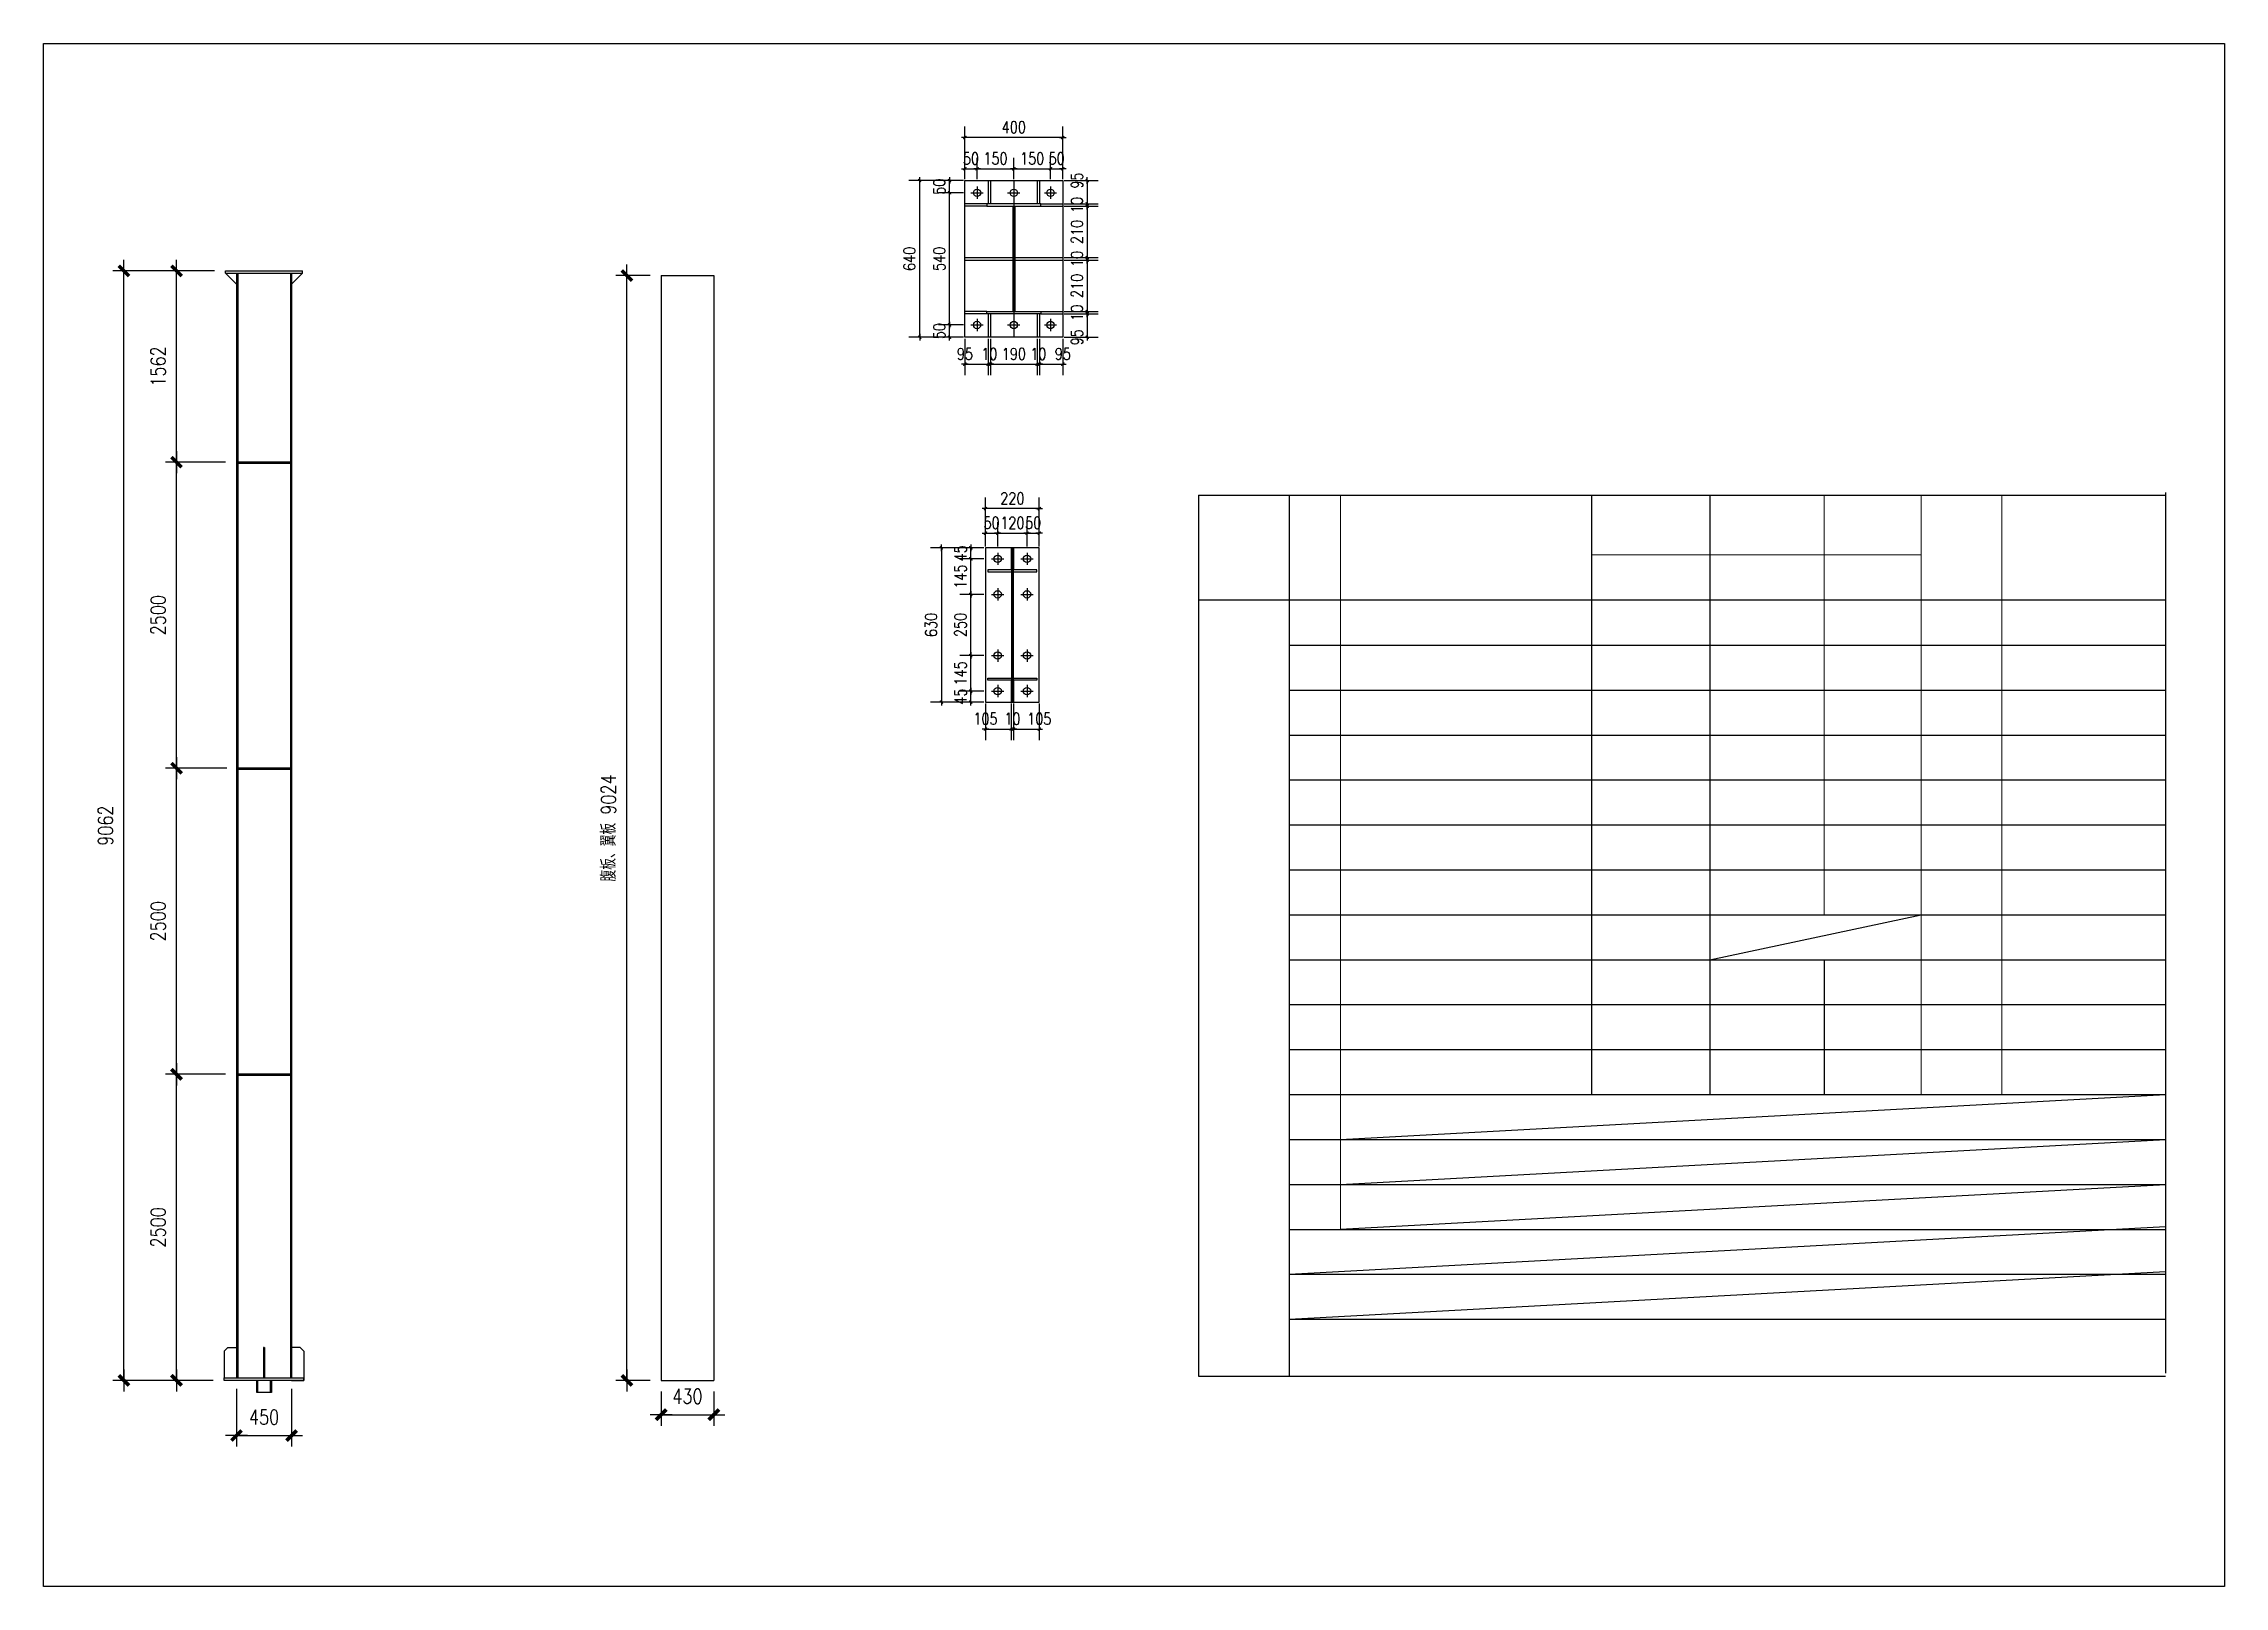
# Model space of a CAD drawing. Header units: millimetres. Extents: x 2287919 to 2522484, y -1845182 to -1736911.
# Drawn here: x 2415564 to 2433384, y -1838112 to -1825512 of the extents above; entities that cross this region are included whole.
import ezdxf

# ---------------------------------------------------------------- set-up
doc = ezdxf.new("R2010")
doc.units = ezdxf.units.MM
doc.header["$LTSCALE"] = 1000
doc.header["$PDMODE"] = 34
doc.layers.add('PUB_TEXT', color=7, linetype='Continuous')
doc.layers.add('钢架', color=7, linetype='Continuous', lineweight=25)
doc.styles.add('DIM_FONT', font='simplex.shx', dxfattribs={"width": 0.8, "bigfont": 'hztxt.shx'})
doc.dimstyles.new('WGH(1)', dxfattribs={"dimscale": 1.2, "dimtxt": 100, "dimasz": 0.5, "dimexe": 75, "dimexo": 75, "dimgap": 75, "dimtad": 1, "dimdec": 0, "dimzin": 0, "dimdsep": 46, "dimtxsty": 'DIM_FONT', "dimblk1": '_DIMX', "dimblk2": '_DIMX', "dimsah": 1, "dimcen": 0.09, "dimclrd": 3, "dimclre": 3, "dimclrt": 7, "dimadec": 0, "dimazin": 0, "dimtfac": 1, "dimtdec": 0, "dimtix": 1, "dimtmove": 2, "dimatfit": 3, "dimldrblk": '_DIMX', "dimfxl": 1, "dimtolj": 1, "dimtzin": 0, "dimarcsym": 0})

msp = doc.modelspace()

# ---------------------------------------------------------------- blocks, each defined once
blk = doc.blocks.new('_DIMX')
blk.add_line((-150, 0), (150, 0))
at = {"const_width": 50}
blk.add_lwpolyline([(-70, -70), (70, 70)], dxfattribs=at)
blk = doc.blocks.new('*D666')
at = {"color": 3, "lineweight": -2}
for p, q in [((2417050, -1833930), (2416560, -1833930)), ((2416650, -1836429.4), (2416650, -1833930.6)), ((2416950, -1836430), (2416560, -1836430))]:
    blk.add_line(p, q, dxfattribs=at)
at = {"layer": 'Defpoints', "color": 0}
for p in [(2416650, -1833930), (2417140, -1833930), (2417040, -1836430)]:
    blk.add_point(p, dxfattribs=at)
at = {"color": 3, "lineweight": -2, "xscale": 0.6, "yscale": 0.6, "zscale": 0.6}
for p, rotation in [((2416650, -1833930), 90), ((2416650, -1836430), 270)]:
    blk.add_blockref('_DIMX', p, dxfattribs=dict(at, rotation=rotation))
at = {"color": 7, "insert": (2416500, -1835180), "char_height": 120, "attachment_point": 5, "rotation": 90, "style": 'DIM_FONT'}
blk.add_mtext('\\A1;2500', dxfattribs=at)
blk = doc.blocks.new('*D667')
at = {"color": 3, "lineweight": -2}
for p, q in [((2417060, -1831430), (2416560, -1831430)), ((2416650, -1833929.4), (2416650, -1831430.6)), ((2417050, -1833930), (2416560, -1833930))]:
    blk.add_line(p, q, dxfattribs=at)
at = {"layer": 'Defpoints', "color": 0}
for p in [(2416650, -1831430), (2417150, -1831430), (2417140, -1833930)]:
    blk.add_point(p, dxfattribs=at)
at = {"color": 3, "lineweight": -2, "xscale": 0.6, "yscale": 0.6, "zscale": 0.6}
for p, rotation in [((2416650, -1831430), 90), ((2416650, -1833930), 270)]:
    blk.add_blockref('_DIMX', p, dxfattribs=dict(at, rotation=rotation))
at = {"color": 7, "insert": (2416500, -1832680), "char_height": 120, "attachment_point": 5, "rotation": 90, "style": 'DIM_FONT'}
blk.add_mtext('\\A1;2500', dxfattribs=at)
blk = doc.blocks.new('*D668')
at = {"color": 3, "lineweight": -2}
for p, q in [((2417050, -1828930), (2416560, -1828930)), ((2416650, -1831429.4), (2416650, -1828930.6)), ((2417060, -1831430), (2416560, -1831430))]:
    blk.add_line(p, q, dxfattribs=at)
at = {"layer": 'Defpoints', "color": 0}
for p in [(2416650, -1828930), (2417140, -1828930), (2417150, -1831430)]:
    blk.add_point(p, dxfattribs=at)
at = {"color": 3, "lineweight": -2, "xscale": 0.6, "yscale": 0.6, "zscale": 0.6}
for p, rotation in [((2416650, -1828930), 90), ((2416650, -1831430), 270)]:
    blk.add_blockref('_DIMX', p, dxfattribs=dict(at, rotation=rotation))
at = {"color": 7, "insert": (2416500, -1830180), "char_height": 120, "attachment_point": 5, "rotation": 90, "style": 'DIM_FONT'}
blk.add_mtext('\\A1;2500', dxfattribs=at)
blk = doc.blocks.new('*D669')
at = {"color": 3, "lineweight": -2}
for p, q in [((2416960, -1827368), (2416560, -1827368)), ((2416650, -1828929.4), (2416650, -1827368.6)), ((2417050, -1828930), (2416560, -1828930))]:
    blk.add_line(p, q, dxfattribs=at)
at = {"layer": 'Defpoints', "color": 0}
for p in [(2416650, -1827368), (2417050, -1827368), (2417140, -1828930)]:
    blk.add_point(p, dxfattribs=at)
at = {"color": 3, "lineweight": -2, "xscale": 0.6, "yscale": 0.6, "zscale": 0.6}
for p, rotation in [((2416650, -1827368), 90), ((2416650, -1828930), 270)]:
    blk.add_blockref('_DIMX', p, dxfattribs=dict(at, rotation=rotation))
at = {"color": 7, "insert": (2416500, -1828149), "char_height": 120, "attachment_point": 5, "rotation": 90, "style": 'DIM_FONT'}
blk.add_mtext('\\A1;1562', dxfattribs=at)
blk = doc.blocks.new('*D661')
at = {"color": 3, "lineweight": -2}
for p, q in [((2416960, -1827368), (2416130, -1827368)), ((2416220, -1836429.4), (2416220, -1827368.6)), ((2416950, -1836430), (2416130, -1836430))]:
    blk.add_line(p, q, dxfattribs=at)
at = {"layer": 'Defpoints', "color": 0}
for p in [(2416220, -1827368), (2417050, -1827368), (2417040, -1836430)]:
    blk.add_point(p, dxfattribs=at)
at = {"color": 3, "lineweight": -2, "xscale": 0.6, "yscale": 0.6, "zscale": 0.6}
for p, rotation in [((2416220, -1827368), 90), ((2416220, -1836430), 270)]:
    blk.add_blockref('_DIMX', p, dxfattribs=dict(at, rotation=rotation))
at = {"color": 7, "insert": (2416070, -1831899), "char_height": 120, "attachment_point": 5, "rotation": 90, "style": 'DIM_FONT'}
blk.add_mtext('\\A1;9062', dxfattribs=at)
blk = doc.blocks.new('*D670')
at = {"color": 3, "lineweight": -2}
for p, q in [((2417140, -1836500), (2417140, -1836970)), ((2417590, -1836500), (2417590, -1836970)), ((2417140.6, -1836880), (2417589.4, -1836880))]:
    blk.add_line(p, q, dxfattribs=at)
at = {"layer": 'Defpoints', "color": 0}
for p in [(2417140, -1836410), (2417590, -1836410), (2417590, -1836880)]:
    blk.add_point(p, dxfattribs=at)
at = {"color": 3, "lineweight": -2, "xscale": 0.6, "yscale": 0.6, "zscale": 0.6, "rotation": 180}
blk.add_blockref('_DIMX', (2417140, -1836880), dxfattribs=at)
at = {"color": 3, "lineweight": -2, "xscale": 0.6, "yscale": 0.6, "zscale": 0.6}
blk.add_blockref('_DIMX', (2417590, -1836880), dxfattribs=at)
at = {"color": 7, "insert": (2417365, -1836730), "char_height": 120, "attachment_point": 5, "style": 'DIM_FONT'}
blk.add_mtext('\\A1;450', dxfattribs=at)
blk = doc.blocks.new('*D671')
at = {"color": 3, "lineweight": -2}
for p, q in [((2420520, -1827406), (2420240, -1827406)), ((2420330, -1836429.4), (2420330, -1827406.6)), ((2420520, -1836430), (2420240, -1836430))]:
    blk.add_line(p, q, dxfattribs=at)
at = {"layer": 'Defpoints', "color": 0}
for p in [(2420330, -1827406), (2420610, -1827406), (2420610, -1836430)]:
    blk.add_point(p, dxfattribs=at)
at = {"color": 3, "lineweight": -2, "xscale": 0.6, "yscale": 0.6, "zscale": 0.6}
for p, rotation in [((2420330, -1827406), 90), ((2420330, -1836430), 270)]:
    blk.add_blockref('_DIMX', p, dxfattribs=dict(at, rotation=rotation))
at = {"color": 7, "insert": (2420180, -1831918), "char_height": 120, "attachment_point": 5, "rotation": 90, "style": 'DIM_FONT'}
blk.add_mtext('\\A1;腹板、翼板 9024', dxfattribs=at)
blk = doc.blocks.new('*D672')
at = {"color": 3, "lineweight": -2}
for p, q in [((2420610, -1836520), (2420610, -1836800)), ((2421040, -1836520), (2421040, -1836800)), ((2420610.6, -1836710), (2421039.4, -1836710))]:
    blk.add_line(p, q, dxfattribs=at)
at = {"layer": 'Defpoints', "color": 0}
for p in [(2420610, -1836430), (2421040, -1836430), (2421040, -1836710)]:
    blk.add_point(p, dxfattribs=at)
at = {"color": 3, "lineweight": -2, "xscale": 0.6, "yscale": 0.6, "zscale": 0.6, "rotation": 180}
blk.add_blockref('_DIMX', (2420610, -1836710), dxfattribs=at)
at = {"color": 3, "lineweight": -2, "xscale": 0.6, "yscale": 0.6, "zscale": 0.6}
blk.add_blockref('_DIMX', (2421040, -1836710), dxfattribs=at)
at = {"color": 7, "insert": (2420825, -1836560), "char_height": 120, "attachment_point": 5, "style": 'DIM_FONT'}
blk.add_mtext('\\A1;430', dxfattribs=at)
blk = doc.blocks.new('*D673')
at = {"color": 3, "lineweight": -2}
for p, q in [((2423080, -1827810), (2422877, -1827810)), ((2423080, -1827910), (2422877, -1827910)), ((2422967, -1827810), (2422967, -1827810)), ((2422967, -1827910), (2422967, -1827810)), ((2422967, -1827910), (2422967, -1827910))]:
    blk.add_line(p, q, dxfattribs=at)
at = {"layer": 'Defpoints', "color": 0}
for p in [(2422967, -1827810), (2423092, -1827810), (2423092, -1827910)]:
    blk.add_point(p, dxfattribs=at)
at = {"color": 3, "lineweight": -2, "xscale": 0.18, "yscale": 0.18, "zscale": 0.18}
for p, rotation in [((2422967, -1827810), 270), ((2422967, -1827910), 90)]:
    blk.add_blockref('_DIMX', p, dxfattribs=dict(at, rotation=rotation))
at = {"color": 7, "insert": (2422883, -1827860), "char_height": 96, "attachment_point": 5, "rotation": 90, "style": 'DIM_FONT'}
blk.add_mtext('\\A1;50', dxfattribs=at)
blk = doc.blocks.new('*D662')
at = {"color": 3, "lineweight": -2}
for p, q in [((2423080, -1826730), (2422877, -1826730)), ((2422967, -1827810), (2422967, -1826730)), ((2423080, -1827810), (2422877, -1827810))]:
    blk.add_line(p, q, dxfattribs=at)
at = {"layer": 'Defpoints', "color": 0}
for p in [(2422967, -1826730), (2423092, -1826730), (2423092, -1827810)]:
    blk.add_point(p, dxfattribs=at)
at = {"color": 3, "lineweight": -2, "xscale": 0.18, "yscale": 0.18, "zscale": 0.18}
for p, rotation in [((2422967, -1826730), 90), ((2422967, -1827810), 270)]:
    blk.add_blockref('_DIMX', p, dxfattribs=dict(at, rotation=rotation))
at = {"color": 7, "insert": (2422883, -1827270), "char_height": 96, "attachment_point": 5, "rotation": 90, "style": 'DIM_FONT'}
blk.add_mtext('\\A1;540', dxfattribs=at)
blk = doc.blocks.new('*D674')
at = {"color": 3, "lineweight": -2}
for p, q in [((2423080, -1826630), (2422877, -1826630)), ((2422967, -1826630), (2422967, -1826630)), ((2422967, -1826730), (2422967, -1826630)), ((2423080, -1826730), (2422877, -1826730)), ((2422967, -1826730), (2422967, -1826730))]:
    blk.add_line(p, q, dxfattribs=at)
at = {"layer": 'Defpoints', "color": 0}
for p in [(2422967, -1826630), (2423092, -1826630), (2423092, -1826730)]:
    blk.add_point(p, dxfattribs=at)
at = {"color": 3, "lineweight": -2, "xscale": 0.18, "yscale": 0.18, "zscale": 0.18}
for p, rotation in [((2422967, -1826630), 270), ((2422967, -1826730), 90)]:
    blk.add_blockref('_DIMX', p, dxfattribs=dict(at, rotation=rotation))
at = {"color": 7, "insert": (2422883, -1826680), "char_height": 96, "attachment_point": 5, "rotation": 90, "style": 'DIM_FONT'}
blk.add_mtext('\\A1;50', dxfattribs=at)
blk = doc.blocks.new('*D663')
at = {"color": 3, "lineweight": -2}
for p, q in [((2423091, -1826534), (2423091, -1826534)), ((2423092, -1826618), (2423092, -1826444)), ((2423092, -1826534), (2423192, -1826534)), ((2423192, -1826618), (2423192, -1826444)), ((2423192, -1826534), (2423192, -1826534))]:
    blk.add_line(p, q, dxfattribs=at)
at = {"layer": 'Defpoints', "color": 0}
for p in [(2423192, -1826534), (2423092, -1826630), (2423192, -1826630)]:
    blk.add_point(p, dxfattribs=at)
at = {"color": 3, "lineweight": -2, "xscale": 0.18, "yscale": 0.18, "zscale": 0.18}
blk.add_blockref('_DIMX', (2423092, -1826534), dxfattribs=at)
at = {"color": 3, "lineweight": -2, "xscale": 0.18, "yscale": 0.18, "zscale": 0.18, "rotation": 180}
blk.add_blockref('_DIMX', (2423192, -1826534), dxfattribs=at)
at = {"color": 7, "insert": (2423142, -1826450), "char_height": 96, "attachment_point": 5, "style": 'DIM_FONT'}
blk.add_mtext('\\A1;50', dxfattribs=at)
blk = doc.blocks.new('*D664')
at = {"color": 3, "lineweight": -2}
for p, q in [((2423192, -1826618), (2423192, -1826444)), ((2423192, -1826534), (2423491, -1826534)), ((2423492, -1826618), (2423492, -1826444))]:
    blk.add_line(p, q, dxfattribs=at)
at = {"layer": 'Defpoints', "color": 0}
for p in [(2423492, -1826534), (2423192, -1826630), (2423492, -1826630)]:
    blk.add_point(p, dxfattribs=at)
at = {"color": 3, "lineweight": -2, "xscale": 0.18, "yscale": 0.18, "zscale": 0.18, "rotation": 180}
blk.add_blockref('_DIMX', (2423192, -1826534), dxfattribs=at)
at = {"color": 3, "lineweight": -2, "xscale": 0.18, "yscale": 0.18, "zscale": 0.18}
blk.add_blockref('_DIMX', (2423492, -1826534), dxfattribs=at)
at = {"color": 7, "insert": (2423342, -1826450), "char_height": 96, "attachment_point": 5, "style": 'DIM_FONT'}
blk.add_mtext('\\A1;150', dxfattribs=at)
blk = doc.blocks.new('*D675')
at = {"color": 3, "lineweight": -2}
for p, q in [((2423791, -1826534), (2423791, -1826534)), ((2423792, -1826618), (2423792, -1826444)), ((2423792, -1826534), (2423892, -1826534)), ((2423892, -1826618), (2423892, -1826444)), ((2423892, -1826534), (2423892, -1826534))]:
    blk.add_line(p, q, dxfattribs=at)
at = {"layer": 'Defpoints', "color": 0}
for p in [(2423892, -1826534), (2423792, -1826630), (2423892, -1826630)]:
    blk.add_point(p, dxfattribs=at)
at = {"color": 3, "lineweight": -2, "xscale": 0.18, "yscale": 0.18, "zscale": 0.18}
blk.add_blockref('_DIMX', (2423792, -1826534), dxfattribs=at)
at = {"color": 3, "lineweight": -2, "xscale": 0.18, "yscale": 0.18, "zscale": 0.18, "rotation": 180}
blk.add_blockref('_DIMX', (2423892, -1826534), dxfattribs=at)
at = {"color": 7, "insert": (2423842, -1826450), "char_height": 96, "attachment_point": 5, "style": 'DIM_FONT'}
blk.add_mtext('\\A1;50', dxfattribs=at)
blk = doc.blocks.new('*D676')
at = {"color": 3, "lineweight": -2}
for p, q in [((2423092, -1826618), (2423092, -1826189)), ((2423892, -1826618), (2423892, -1826189)), ((2423891, -1826279), (2423092, -1826279))]:
    blk.add_line(p, q, dxfattribs=at)
at = {"layer": 'Defpoints', "color": 0}
for p in [(2423092, -1826279), (2423092, -1826630), (2423892, -1826630)]:
    blk.add_point(p, dxfattribs=at)
at = {"color": 3, "lineweight": -2, "xscale": 0.18, "yscale": 0.18, "zscale": 0.18, "rotation": 180}
blk.add_blockref('_DIMX', (2423092, -1826279), dxfattribs=at)
at = {"color": 3, "lineweight": -2, "xscale": 0.18, "yscale": 0.18, "zscale": 0.18}
blk.add_blockref('_DIMX', (2423892, -1826279), dxfattribs=at)
at = {"color": 7, "insert": (2423492, -1826195), "char_height": 96, "attachment_point": 5, "style": 'DIM_FONT'}
blk.add_mtext('\\A1;400', dxfattribs=at)
blk = doc.blocks.new('*D677')
at = {"color": 3, "lineweight": -2}
for p, q in [((2423080, -1826630), (2422633, -1826630)), ((2422723, -1827910), (2422723, -1826630)), ((2423080, -1827910), (2422633, -1827910))]:
    blk.add_line(p, q, dxfattribs=at)
at = {"layer": 'Defpoints', "color": 0}
for p in [(2422723, -1826630), (2423092, -1826630), (2423092, -1827910)]:
    blk.add_point(p, dxfattribs=at)
at = {"color": 3, "lineweight": -2, "xscale": 0.18, "yscale": 0.18, "zscale": 0.18}
for p, rotation in [((2422723, -1826630), 90), ((2422723, -1827910), 270)]:
    blk.add_blockref('_DIMX', p, dxfattribs=dict(at, rotation=rotation))
at = {"color": 7, "insert": (2422639, -1827270), "char_height": 96, "attachment_point": 5, "rotation": 90, "style": 'DIM_FONT'}
blk.add_mtext('\\A1;640', dxfattribs=at)
blk = doc.blocks.new('*D665')
at = {"color": 3, "lineweight": -2}
for p, q in [((2423492, -1826618), (2423492, -1826444)), ((2423492, -1826534), (2423791, -1826534)), ((2423792, -1826618), (2423792, -1826444))]:
    blk.add_line(p, q, dxfattribs=at)
at = {"layer": 'Defpoints', "color": 0}
for p in [(2423792, -1826534), (2423492, -1826630), (2423792, -1826630)]:
    blk.add_point(p, dxfattribs=at)
at = {"color": 3, "lineweight": -2, "xscale": 0.18, "yscale": 0.18, "zscale": 0.18, "rotation": 180}
blk.add_blockref('_DIMX', (2423492, -1826534), dxfattribs=at)
at = {"color": 3, "lineweight": -2, "xscale": 0.18, "yscale": 0.18, "zscale": 0.18}
blk.add_blockref('_DIMX', (2423792, -1826534), dxfattribs=at)
at = {"color": 7, "insert": (2423642, -1826450), "char_height": 96, "attachment_point": 5, "style": 'DIM_FONT'}
blk.add_mtext('\\A1;150', dxfattribs=at)
blk = doc.blocks.new('*D678')
at = {"color": 3, "lineweight": -2}
for p, q in [((2423092, -1827922), (2423092, -1828220)), ((2423282, -1827922), (2423282, -1828220)), ((2423092, -1828130), (2423281, -1828130))]:
    blk.add_line(p, q, dxfattribs=at)
at = {"layer": 'Defpoints', "color": 0}
for p in [(2423092, -1827910), (2423282, -1827910), (2423282, -1828130)]:
    blk.add_point(p, dxfattribs=at)
at = {"color": 3, "lineweight": -2, "xscale": 0.18, "yscale": 0.18, "zscale": 0.18, "rotation": 180}
blk.add_blockref('_DIMX', (2423092, -1828130), dxfattribs=at)
at = {"color": 3, "lineweight": -2, "xscale": 0.18, "yscale": 0.18, "zscale": 0.18}
blk.add_blockref('_DIMX', (2423282, -1828130), dxfattribs=at)
at = {"color": 7, "insert": (2423092, -1828046), "char_height": 96, "attachment_point": 5, "style": 'DIM_FONT'}
blk.add_mtext('\\A1;95', dxfattribs=at)
blk = doc.blocks.new('*D679')
at = {"color": 3, "lineweight": -2}
for p, q in [((2423282, -1827922), (2423282, -1828220)), ((2423302, -1827922), (2423302, -1828220)), ((2423281, -1828130), (2423281, -1828130)), ((2423282, -1828130), (2423302, -1828130)), ((2423302, -1828130), (2423302, -1828130))]:
    blk.add_line(p, q, dxfattribs=at)
at = {"layer": 'Defpoints', "color": 0}
for p in [(2423282, -1827910), (2423302, -1827910), (2423302, -1828130)]:
    blk.add_point(p, dxfattribs=at)
at = {"color": 3, "lineweight": -2, "xscale": 0.18, "yscale": 0.18, "zscale": 0.18}
blk.add_blockref('_DIMX', (2423282, -1828130), dxfattribs=at)
at = {"color": 3, "lineweight": -2, "xscale": 0.18, "yscale": 0.18, "zscale": 0.18, "rotation": 180}
blk.add_blockref('_DIMX', (2423302, -1828130), dxfattribs=at)
at = {"color": 7, "insert": (2423292, -1828046), "char_height": 96, "attachment_point": 5, "style": 'DIM_FONT'}
blk.add_mtext('\\A1;10', dxfattribs=at)
blk = doc.blocks.new('*D680')
at = {"color": 3, "lineweight": -2}
for p, q in [((2423302, -1827922), (2423302, -1828220)), ((2423682, -1827922), (2423682, -1828220)), ((2423302, -1828130), (2423681, -1828130))]:
    blk.add_line(p, q, dxfattribs=at)
at = {"layer": 'Defpoints', "color": 0}
for p in [(2423302, -1827910), (2423682, -1827910), (2423682, -1828130)]:
    blk.add_point(p, dxfattribs=at)
at = {"color": 3, "lineweight": -2, "xscale": 0.18, "yscale": 0.18, "zscale": 0.18, "rotation": 180}
blk.add_blockref('_DIMX', (2423302, -1828130), dxfattribs=at)
at = {"color": 3, "lineweight": -2, "xscale": 0.18, "yscale": 0.18, "zscale": 0.18}
blk.add_blockref('_DIMX', (2423682, -1828130), dxfattribs=at)
at = {"color": 7, "insert": (2423492, -1828046), "char_height": 96, "attachment_point": 5, "style": 'DIM_FONT'}
blk.add_mtext('\\A1;190', dxfattribs=at)
blk = doc.blocks.new('*D681')
at = {"color": 3, "lineweight": -2}
for p, q in [((2423682, -1827922), (2423682, -1828220)), ((2423702, -1827922), (2423702, -1828220)), ((2423681, -1828130), (2423681, -1828130)), ((2423682, -1828130), (2423702, -1828130)), ((2423702, -1828130), (2423702, -1828130))]:
    blk.add_line(p, q, dxfattribs=at)
at = {"layer": 'Defpoints', "color": 0}
for p in [(2423682, -1827910), (2423702, -1827910), (2423702, -1828130)]:
    blk.add_point(p, dxfattribs=at)
at = {"color": 3, "lineweight": -2, "xscale": 0.18, "yscale": 0.18, "zscale": 0.18}
blk.add_blockref('_DIMX', (2423682, -1828130), dxfattribs=at)
at = {"color": 3, "lineweight": -2, "xscale": 0.18, "yscale": 0.18, "zscale": 0.18, "rotation": 180}
blk.add_blockref('_DIMX', (2423702, -1828130), dxfattribs=at)
at = {"color": 7, "insert": (2423692, -1828046), "char_height": 96, "attachment_point": 5, "style": 'DIM_FONT'}
blk.add_mtext('\\A1;10', dxfattribs=at)
blk = doc.blocks.new('*D682')
at = {"color": 3, "lineweight": -2}
for p, q in [((2423702, -1827922), (2423702, -1828220)), ((2423892, -1827922), (2423892, -1828220)), ((2423702, -1828130), (2423891, -1828130))]:
    blk.add_line(p, q, dxfattribs=at)
at = {"layer": 'Defpoints', "color": 0}
for p in [(2423702, -1827910), (2423892, -1827910), (2423892, -1828130)]:
    blk.add_point(p, dxfattribs=at)
at = {"color": 3, "lineweight": -2, "xscale": 0.18, "yscale": 0.18, "zscale": 0.18, "rotation": 180}
blk.add_blockref('_DIMX', (2423702, -1828130), dxfattribs=at)
at = {"color": 3, "lineweight": -2, "xscale": 0.18, "yscale": 0.18, "zscale": 0.18}
blk.add_blockref('_DIMX', (2423892, -1828130), dxfattribs=at)
at = {"color": 7, "insert": (2423892, -1828046), "char_height": 96, "attachment_point": 5, "style": 'DIM_FONT'}
blk.add_mtext('\\A1;95', dxfattribs=at)
blk = doc.blocks.new('*D683')
at = {"color": 3, "lineweight": -2}
for p, q in [((2423904, -1826630), (2424182, -1826630)), ((2424092, -1826630), (2424092, -1826820)), ((2423904, -1826820), (2424182, -1826820))]:
    blk.add_line(p, q, dxfattribs=at)
at = {"layer": 'Defpoints', "color": 0}
for p in [(2423892, -1826630), (2423892, -1826820), (2424092, -1826820)]:
    blk.add_point(p, dxfattribs=at)
at = {"color": 3, "lineweight": -2, "xscale": 0.18, "yscale": 0.18, "zscale": 0.18}
for p, rotation in [((2424092, -1826630), 90), ((2424092, -1826820), 270)]:
    blk.add_blockref('_DIMX', p, dxfattribs=dict(at, rotation=rotation))
at = {"color": 7, "insert": (2424008, -1826630), "char_height": 96, "attachment_point": 5, "rotation": 90, "style": 'DIM_FONT'}
blk.add_mtext('\\A1;95', dxfattribs=at)
blk = doc.blocks.new('*D684')
at = {"color": 3, "lineweight": -2}
for p, q in [((2423904, -1826820), (2424182, -1826820)), ((2423904, -1826840), (2424182, -1826840)), ((2424092, -1826820), (2424092, -1826820)), ((2424092, -1826820), (2424092, -1826840)), ((2424092, -1826840), (2424092, -1826840))]:
    blk.add_line(p, q, dxfattribs=at)
at = {"layer": 'Defpoints', "color": 0}
for p in [(2423892, -1826820), (2423892, -1826840), (2424092, -1826840)]:
    blk.add_point(p, dxfattribs=at)
at = {"color": 3, "lineweight": -2, "xscale": 0.18, "yscale": 0.18, "zscale": 0.18}
for p, rotation in [((2424092, -1826820), 270), ((2424092, -1826840), 90)]:
    blk.add_blockref('_DIMX', p, dxfattribs=dict(at, rotation=rotation))
at = {"color": 7, "insert": (2424008, -1826830), "char_height": 96, "attachment_point": 5, "rotation": 90, "style": 'DIM_FONT'}
blk.add_mtext('\\A1;10', dxfattribs=at)
blk = doc.blocks.new('*D685')
at = {"color": 3, "lineweight": -2}
for p, q in [((2423904, -1826840), (2424182, -1826840)), ((2424092, -1826840), (2424092, -1827260)), ((2423904, -1827260), (2424182, -1827260))]:
    blk.add_line(p, q, dxfattribs=at)
at = {"layer": 'Defpoints', "color": 0}
for p in [(2423892, -1826840), (2423892, -1827260), (2424092, -1827260)]:
    blk.add_point(p, dxfattribs=at)
at = {"color": 3, "lineweight": -2, "xscale": 0.18, "yscale": 0.18, "zscale": 0.18}
for p, rotation in [((2424092, -1826840), 90), ((2424092, -1827260), 270)]:
    blk.add_blockref('_DIMX', p, dxfattribs=dict(at, rotation=rotation))
at = {"color": 7, "insert": (2424008, -1827050), "char_height": 96, "attachment_point": 5, "rotation": 90, "style": 'DIM_FONT'}
blk.add_mtext('\\A1;210', dxfattribs=at)
blk = doc.blocks.new('*D686')
at = {"color": 3, "lineweight": -2}
for p, q in [((2423904, -1827260), (2424182, -1827260)), ((2424092, -1827260), (2424092, -1827260)), ((2424092, -1827260), (2424092, -1827280)), ((2423904, -1827280), (2424182, -1827280)), ((2424092, -1827280), (2424092, -1827280))]:
    blk.add_line(p, q, dxfattribs=at)
at = {"layer": 'Defpoints', "color": 0}
for p in [(2423892, -1827260), (2423892, -1827280), (2424092, -1827280)]:
    blk.add_point(p, dxfattribs=at)
at = {"color": 3, "lineweight": -2, "xscale": 0.18, "yscale": 0.18, "zscale": 0.18}
for p, rotation in [((2424092, -1827260), 270), ((2424092, -1827280), 90)]:
    blk.add_blockref('_DIMX', p, dxfattribs=dict(at, rotation=rotation))
at = {"color": 7, "insert": (2424008, -1827270), "char_height": 96, "attachment_point": 5, "rotation": 90, "style": 'DIM_FONT'}
blk.add_mtext('\\A1;10', dxfattribs=at)
blk = doc.blocks.new('*D687')
at = {"color": 3, "lineweight": -2}
for p, q in [((2423904, -1827280), (2424182, -1827280)), ((2424092, -1827280), (2424092, -1827700)), ((2423904, -1827700), (2424182, -1827700))]:
    blk.add_line(p, q, dxfattribs=at)
at = {"layer": 'Defpoints', "color": 0}
for p in [(2423892, -1827280), (2423892, -1827700), (2424092, -1827700)]:
    blk.add_point(p, dxfattribs=at)
at = {"color": 3, "lineweight": -2, "xscale": 0.18, "yscale": 0.18, "zscale": 0.18}
for p, rotation in [((2424092, -1827280), 90), ((2424092, -1827700), 270)]:
    blk.add_blockref('_DIMX', p, dxfattribs=dict(at, rotation=rotation))
at = {"color": 7, "insert": (2424008, -1827490), "char_height": 96, "attachment_point": 5, "rotation": 90, "style": 'DIM_FONT'}
blk.add_mtext('\\A1;210', dxfattribs=at)
blk = doc.blocks.new('*D688')
at = {"color": 3, "lineweight": -2}
for p, q in [((2423904, -1827700), (2424182, -1827700)), ((2423904, -1827720), (2424182, -1827720)), ((2424092, -1827700), (2424092, -1827700)), ((2424092, -1827700), (2424092, -1827720)), ((2424092, -1827720), (2424092, -1827720))]:
    blk.add_line(p, q, dxfattribs=at)
at = {"layer": 'Defpoints', "color": 0}
for p in [(2423892, -1827700), (2423892, -1827720), (2424092, -1827720)]:
    blk.add_point(p, dxfattribs=at)
at = {"color": 3, "lineweight": -2, "xscale": 0.18, "yscale": 0.18, "zscale": 0.18}
for p, rotation in [((2424092, -1827700), 270), ((2424092, -1827720), 90)]:
    blk.add_blockref('_DIMX', p, dxfattribs=dict(at, rotation=rotation))
at = {"color": 7, "insert": (2424008, -1827710), "char_height": 96, "attachment_point": 5, "rotation": 90, "style": 'DIM_FONT'}
blk.add_mtext('\\A1;10', dxfattribs=at)
blk = doc.blocks.new('*D689')
at = {"color": 3, "lineweight": -2}
for p, q in [((2423904, -1827720), (2424182, -1827720)), ((2424092, -1827720), (2424092, -1827910)), ((2423904, -1827910), (2424182, -1827910))]:
    blk.add_line(p, q, dxfattribs=at)
at = {"layer": 'Defpoints', "color": 0}
for p in [(2423892, -1827720), (2423892, -1827910), (2424092, -1827910)]:
    blk.add_point(p, dxfattribs=at)
at = {"color": 3, "lineweight": -2, "xscale": 0.18, "yscale": 0.18, "zscale": 0.18}
for p, rotation in [((2424092, -1827720), 90), ((2424092, -1827910), 270)]:
    blk.add_blockref('_DIMX', p, dxfattribs=dict(at, rotation=rotation))
at = {"color": 7, "insert": (2424008, -1827910), "char_height": 96, "attachment_point": 5, "rotation": 90, "style": 'DIM_FONT'}
blk.add_mtext('\\A1;95', dxfattribs=at)
blk = doc.blocks.new('*D695')
at = {"color": 3, "lineweight": -2}
for p, q in [((2423248, -1830800), (2423050, -1830800)), ((2423140, -1830799.82), (2423140, -1830799.64)), ((2423140, -1830890), (2423140, -1830800)), ((2423248, -1830890), (2423050, -1830890)), ((2423140, -1830890.18), (2423140, -1830890.36))]:
    blk.add_line(p, q, dxfattribs=at)
at = {"layer": 'Defpoints', "color": 0}
for p in [(2423140, -1830800), (2423260, -1830800), (2423260, -1830890)]:
    blk.add_point(p, dxfattribs=at)
at = {"color": 3, "lineweight": -2, "xscale": 0.18, "yscale": 0.18, "zscale": 0.18}
for p, rotation in [((2423140, -1830800), 270), ((2423140, -1830890), 90)]:
    blk.add_blockref('_DIMX', p, dxfattribs=dict(at, rotation=rotation))
at = {"color": 7, "insert": (2423056, -1830845), "char_height": 96, "attachment_point": 5, "rotation": 90, "style": 'DIM_FONT'}
blk.add_mtext('\\A1;45', dxfattribs=at)
blk = doc.blocks.new('*D690')
at = {"color": 3, "lineweight": -2}
for p, q in [((2423248, -1830510), (2423050, -1830510)), ((2423140, -1830799.82), (2423140, -1830510.18)), ((2423248, -1830800), (2423050, -1830800))]:
    blk.add_line(p, q, dxfattribs=at)
at = {"layer": 'Defpoints', "color": 0}
for p in [(2423140, -1830510), (2423260, -1830510), (2423260, -1830800)]:
    blk.add_point(p, dxfattribs=at)
at = {"color": 3, "lineweight": -2, "xscale": 0.18, "yscale": 0.18, "zscale": 0.18}
for p, rotation in [((2423140, -1830510), 90), ((2423140, -1830800), 270)]:
    blk.add_blockref('_DIMX', p, dxfattribs=dict(at, rotation=rotation))
at = {"color": 7, "insert": (2423056, -1830655), "char_height": 96, "attachment_point": 5, "rotation": 90, "style": 'DIM_FONT'}
blk.add_mtext('\\A1;145', dxfattribs=at)
blk = doc.blocks.new('*D691')
at = {"color": 3, "lineweight": -2}
for p, q in [((2423248, -1830010), (2423050, -1830010)), ((2423140, -1830509.82), (2423140, -1830010.18)), ((2423248, -1830510), (2423050, -1830510))]:
    blk.add_line(p, q, dxfattribs=at)
at = {"layer": 'Defpoints', "color": 0}
for p in [(2423140, -1830010), (2423260, -1830010), (2423260, -1830510)]:
    blk.add_point(p, dxfattribs=at)
at = {"color": 3, "lineweight": -2, "xscale": 0.18, "yscale": 0.18, "zscale": 0.18}
for p, rotation in [((2423140, -1830010), 90), ((2423140, -1830510), 270)]:
    blk.add_blockref('_DIMX', p, dxfattribs=dict(at, rotation=rotation))
at = {"color": 7, "insert": (2423056, -1830260), "char_height": 96, "attachment_point": 5, "rotation": 90, "style": 'DIM_FONT'}
blk.add_mtext('\\A1;250', dxfattribs=at)
blk = doc.blocks.new('*D692')
at = {"color": 3, "lineweight": -2}
for p, q in [((2423248, -1829720), (2423050, -1829720)), ((2423140, -1830009.82), (2423140, -1829720.18)), ((2423248, -1830010), (2423050, -1830010))]:
    blk.add_line(p, q, dxfattribs=at)
at = {"layer": 'Defpoints', "color": 0}
for p in [(2423140, -1829720), (2423260, -1829720), (2423260, -1830010)]:
    blk.add_point(p, dxfattribs=at)
at = {"color": 3, "lineweight": -2, "xscale": 0.18, "yscale": 0.18, "zscale": 0.18}
for p, rotation in [((2423140, -1829720), 90), ((2423140, -1830010), 270)]:
    blk.add_blockref('_DIMX', p, dxfattribs=dict(at, rotation=rotation))
at = {"color": 7, "insert": (2423056, -1829865), "char_height": 96, "attachment_point": 5, "rotation": 90, "style": 'DIM_FONT'}
blk.add_mtext('\\A1;145', dxfattribs=at)
blk = doc.blocks.new('*D696')
at = {"color": 3, "lineweight": -2}
for p, q in [((2423248, -1829630), (2423050, -1829630)), ((2423248, -1829720), (2423050, -1829720)), ((2423140, -1829629.82), (2423140, -1829629.64)), ((2423140, -1829720), (2423140, -1829630)), ((2423140, -1829720.18), (2423140, -1829720.36))]:
    blk.add_line(p, q, dxfattribs=at)
at = {"layer": 'Defpoints', "color": 0}
for p in [(2423140, -1829630), (2423260, -1829630), (2423260, -1829720)]:
    blk.add_point(p, dxfattribs=at)
at = {"color": 3, "lineweight": -2, "xscale": 0.18, "yscale": 0.18, "zscale": 0.18}
for p, rotation in [((2423140, -1829630), 270), ((2423140, -1829720), 90)]:
    blk.add_blockref('_DIMX', p, dxfattribs=dict(at, rotation=rotation))
at = {"color": 7, "insert": (2423056, -1829675), "char_height": 96, "attachment_point": 5, "rotation": 90, "style": 'DIM_FONT'}
blk.add_mtext('\\A1;45', dxfattribs=at)
blk = doc.blocks.new('*D693')
at = {"color": 3, "lineweight": -2}
for p, q in [((2423259.82, -1829510), (2423259.64, -1829510)), ((2423260, -1829618), (2423260, -1829420)), ((2423260, -1829510), (2423360, -1829510)), ((2423360, -1829618), (2423360, -1829420)), ((2423360.18, -1829510), (2423360.36, -1829510))]:
    blk.add_line(p, q, dxfattribs=at)
at = {"layer": 'Defpoints', "color": 0}
for p in [(2423360, -1829510), (2423260, -1829630), (2423360, -1829630)]:
    blk.add_point(p, dxfattribs=at)
at = {"color": 3, "lineweight": -2, "xscale": 0.18, "yscale": 0.18, "zscale": 0.18}
blk.add_blockref('_DIMX', (2423260, -1829510), dxfattribs=at)
at = {"color": 3, "lineweight": -2, "xscale": 0.18, "yscale": 0.18, "zscale": 0.18, "rotation": 180}
blk.add_blockref('_DIMX', (2423360, -1829510), dxfattribs=at)
at = {"color": 7, "insert": (2423310, -1829426), "char_height": 96, "attachment_point": 5, "style": 'DIM_FONT'}
blk.add_mtext('\\A1;50', dxfattribs=at)
blk = doc.blocks.new('*D694')
at = {"color": 3, "lineweight": -2}
for p, q in [((2423359.82, -1829510), (2423359.64, -1829510)), ((2423360, -1829618), (2423360, -1829420)), ((2423360, -1829510), (2423600, -1829510)), ((2423600, -1829618), (2423600, -1829420)), ((2423600.18, -1829510), (2423600.36, -1829510))]:
    blk.add_line(p, q, dxfattribs=at)
at = {"layer": 'Defpoints', "color": 0}
for p in [(2423600, -1829510), (2423360, -1829630), (2423600, -1829630)]:
    blk.add_point(p, dxfattribs=at)
at = {"color": 3, "lineweight": -2, "xscale": 0.18, "yscale": 0.18, "zscale": 0.18}
blk.add_blockref('_DIMX', (2423360, -1829510), dxfattribs=at)
at = {"color": 3, "lineweight": -2, "xscale": 0.18, "yscale": 0.18, "zscale": 0.18, "rotation": 180}
blk.add_blockref('_DIMX', (2423600, -1829510), dxfattribs=at)
at = {"color": 7, "insert": (2423480, -1829426), "char_height": 96, "attachment_point": 5, "style": 'DIM_FONT'}
blk.add_mtext('\\A1;120', dxfattribs=at)
blk = doc.blocks.new('*D697')
at = {"color": 3, "lineweight": -2}
for p, q in [((2423599.82, -1829510), (2423599.64, -1829510)), ((2423600, -1829618), (2423600, -1829420)), ((2423600, -1829510), (2423700, -1829510)), ((2423700, -1829618), (2423700, -1829420)), ((2423700.18, -1829510), (2423700.36, -1829510))]:
    blk.add_line(p, q, dxfattribs=at)
at = {"layer": 'Defpoints', "color": 0}
for p in [(2423700, -1829510), (2423600, -1829630), (2423700, -1829630)]:
    blk.add_point(p, dxfattribs=at)
at = {"color": 3, "lineweight": -2, "xscale": 0.18, "yscale": 0.18, "zscale": 0.18}
blk.add_blockref('_DIMX', (2423600, -1829510), dxfattribs=at)
at = {"color": 3, "lineweight": -2, "xscale": 0.18, "yscale": 0.18, "zscale": 0.18, "rotation": 180}
blk.add_blockref('_DIMX', (2423700, -1829510), dxfattribs=at)
at = {"color": 7, "insert": (2423650, -1829426), "char_height": 96, "attachment_point": 5, "style": 'DIM_FONT'}
blk.add_mtext('\\A1;50', dxfattribs=at)
blk = doc.blocks.new('*D698')
at = {"color": 3, "lineweight": -2}
for p, q in [((2423260, -1829618), (2423260, -1829220)), ((2423700, -1829618), (2423700, -1829220)), ((2423699.82, -1829310), (2423260.18, -1829310))]:
    blk.add_line(p, q, dxfattribs=at)
at = {"layer": 'Defpoints', "color": 0}
for p in [(2423260, -1829310), (2423260, -1829630), (2423700, -1829630)]:
    blk.add_point(p, dxfattribs=at)
at = {"color": 3, "lineweight": -2, "xscale": 0.18, "yscale": 0.18, "zscale": 0.18, "rotation": 180}
blk.add_blockref('_DIMX', (2423260, -1829310), dxfattribs=at)
at = {"color": 3, "lineweight": -2, "xscale": 0.18, "yscale": 0.18, "zscale": 0.18}
blk.add_blockref('_DIMX', (2423700, -1829310), dxfattribs=at)
at = {"color": 7, "insert": (2423480, -1829226), "char_height": 96, "attachment_point": 5, "style": 'DIM_FONT'}
blk.add_mtext('\\A1;220', dxfattribs=at)
blk = doc.blocks.new('*D699')
at = {"color": 3, "lineweight": -2}
for p, q in [((2423248, -1829630), (2422810, -1829630)), ((2422900, -1829630.18), (2422900, -1830889.82)), ((2423248, -1830890), (2422810, -1830890))]:
    blk.add_line(p, q, dxfattribs=at)
at = {"layer": 'Defpoints', "color": 0}
for p in [(2423260, -1829630), (2422900, -1830890), (2423260, -1830890)]:
    blk.add_point(p, dxfattribs=at)
at = {"color": 3, "lineweight": -2, "xscale": 0.18, "yscale": 0.18, "zscale": 0.18}
for p, rotation in [((2422900, -1829630), 90), ((2422900, -1830890), 270)]:
    blk.add_blockref('_DIMX', p, dxfattribs=dict(at, rotation=rotation))
at = {"color": 7, "insert": (2422816, -1830260), "char_height": 96, "attachment_point": 5, "rotation": 90, "style": 'DIM_FONT'}
blk.add_mtext('\\A1;630', dxfattribs=at)
blk = doc.blocks.new('*D700')
at = {"color": 3, "lineweight": -2}
for p, q in [((2423260, -1830902), (2423260, -1831200)), ((2423470, -1830902), (2423470, -1831200)), ((2423260.18, -1831110), (2423469.82, -1831110))]:
    blk.add_line(p, q, dxfattribs=at)
at = {"layer": 'Defpoints', "color": 0}
for p in [(2423260, -1830890), (2423470, -1830890), (2423470, -1831110)]:
    blk.add_point(p, dxfattribs=at)
at = {"color": 3, "lineweight": -2, "xscale": 0.18, "yscale": 0.18, "zscale": 0.18, "rotation": 180}
blk.add_blockref('_DIMX', (2423260, -1831110), dxfattribs=at)
at = {"color": 3, "lineweight": -2, "xscale": 0.18, "yscale": 0.18, "zscale": 0.18}
blk.add_blockref('_DIMX', (2423470, -1831110), dxfattribs=at)
at = {"color": 7, "insert": (2423260, -1831026), "char_height": 96, "attachment_point": 5, "style": 'DIM_FONT'}
blk.add_mtext('\\A1;105', dxfattribs=at)
blk = doc.blocks.new('*D701')
at = {"color": 3, "lineweight": -2}
for p, q in [((2423470, -1830902), (2423470, -1831200)), ((2423490, -1830902), (2423490, -1831200)), ((2423469.82, -1831110), (2423469.64, -1831110)), ((2423470, -1831110), (2423490, -1831110)), ((2423490.18, -1831110), (2423490.36, -1831110))]:
    blk.add_line(p, q, dxfattribs=at)
at = {"layer": 'Defpoints', "color": 0}
for p in [(2423470, -1830890), (2423490, -1830890), (2423490, -1831110)]:
    blk.add_point(p, dxfattribs=at)
at = {"color": 3, "lineweight": -2, "xscale": 0.18, "yscale": 0.18, "zscale": 0.18}
blk.add_blockref('_DIMX', (2423470, -1831110), dxfattribs=at)
at = {"color": 3, "lineweight": -2, "xscale": 0.18, "yscale": 0.18, "zscale": 0.18, "rotation": 180}
blk.add_blockref('_DIMX', (2423490, -1831110), dxfattribs=at)
at = {"color": 7, "insert": (2423480, -1831026), "char_height": 96, "attachment_point": 5, "style": 'DIM_FONT'}
blk.add_mtext('\\A1;10', dxfattribs=at)
blk = doc.blocks.new('*D702')
at = {"color": 3, "lineweight": -2}
for p, q in [((2423490, -1830902), (2423490, -1831200)), ((2423700, -1830902), (2423700, -1831200)), ((2423490.18, -1831110), (2423699.82, -1831110))]:
    blk.add_line(p, q, dxfattribs=at)
at = {"layer": 'Defpoints', "color": 0}
for p in [(2423490, -1830890), (2423700, -1830890), (2423700, -1831110)]:
    blk.add_point(p, dxfattribs=at)
at = {"color": 3, "lineweight": -2, "xscale": 0.18, "yscale": 0.18, "zscale": 0.18, "rotation": 180}
blk.add_blockref('_DIMX', (2423490, -1831110), dxfattribs=at)
at = {"color": 3, "lineweight": -2, "xscale": 0.18, "yscale": 0.18, "zscale": 0.18}
blk.add_blockref('_DIMX', (2423700, -1831110), dxfattribs=at)
at = {"color": 7, "insert": (2423700, -1831026), "char_height": 96, "attachment_point": 5, "style": 'DIM_FONT'}
blk.add_mtext('\\A1;105', dxfattribs=at)

# ---------------------------------------------------------------- dimensions: what is measured, and where the dimension line sits
at = {"color": 1}
for p1, p2, distance, picture, middle in [((2423891.6, -1826630), (2423091.6, -1826630), -351.2, '*D676', (2423491.6, -1826194.8)), ((2423091.6, -1827910), (2423091.6, -1826630), 368.8, '*D677', (2422638.8, -1827270)), ((2423700, -1829630), (2423260, -1829630), -320, '*D698', (2423480, -1829226)), ((2423260, -1829630), (2423260, -1830890), -360, '*D699', (2422816, -1830260))]:
    dim = msp.add_aligned_dim(p1=p1, p2=p2, distance=distance, dimstyle='WGH(1)', override={"dimtxt": 80, "dimasz": 0.15, "dimexo": 10, "dimgap": 30, "dimlfac": 0.5}, dxfattribs=at)
    dim.commit()
    dim.dimension.update_dxf_attribs({"geometry": picture, "text_midpoint": middle})
for base, p1, p2, picture, middle in [((2423191.6, -1826534.5), (2423091.6, -1826630), (2423191.6, -1826630), '*D663', (2423141.6, -1826450.5)), ((2423491.6, -1826534.5), (2423191.6, -1826630), (2423491.6, -1826630), '*D664', (2423341.6, -1826450.5)), ((2423791.6, -1826534.5), (2423491.6, -1826630), (2423791.6, -1826630), '*D665', (2423641.6, -1826450.5)), ((2423891.6, -1826534.5), (2423791.6, -1826630), (2423891.6, -1826630), '*D675', (2423841.6, -1826450.5)), ((2423301.6, -1828130), (2423281.6, -1827910), (2423301.6, -1827910), '*D679', (2423291.6, -1828046)), ((2423681.6, -1828130), (2423301.6, -1827910), (2423681.6, -1827910), '*D680', (2423491.6, -1828046)), ((2423701.6, -1828130), (2423681.6, -1827910), (2423701.6, -1827910), '*D681', (2423691.6, -1828046)), ((2423360, -1829510), (2423260, -1829630), (2423360, -1829630), '*D693', (2423310, -1829426)), ((2423600, -1829510), (2423360, -1829630), (2423600, -1829630), '*D694', (2423480, -1829426)), ((2423700, -1829510), (2423600, -1829630), (2423700, -1829630), '*D697', (2423650, -1829426)), ((2423490, -1831110), (2423470, -1830890), (2423490, -1830890), '*D701', (2423480, -1831026))]:
    dim = msp.add_linear_dim(base=base, p1=p1, p2=p2, dimstyle='WGH(1)', override={"dimtxt": 80, "dimasz": 0.15, "dimexo": 10, "dimgap": 30, "dimlfac": 0.5}, dxfattribs=at)
    dim.commit()
    dim.dimension.update_dxf_attribs({"geometry": picture, "text_midpoint": middle})
for base, p1, p2, picture, middle in [((2422967.2, -1826630), (2423091.6, -1826730), (2423091.6, -1826630), '*D674', (2422883.2, -1826680)), ((2422967.2, -1826730), (2423091.6, -1827810), (2423091.6, -1826730), '*D662', (2422883.2, -1827270)), ((2424091.6, -1826840), (2423891.6, -1826820), (2423891.6, -1826840), '*D684', (2424007.6, -1826830)), ((2424091.6, -1827260), (2423891.6, -1826840), (2423891.6, -1827260), '*D685', (2424007.6, -1827050)), ((2424091.6, -1827280), (2423891.6, -1827260), (2423891.6, -1827280), '*D686', (2424007.6, -1827270)), ((2424091.6, -1827700), (2423891.6, -1827280), (2423891.6, -1827700), '*D687', (2424007.6, -1827490)), ((2422967.2, -1827810), (2423091.6, -1827910), (2423091.6, -1827810), '*D673', (2422883.2, -1827860)), ((2424091.6, -1827720), (2423891.6, -1827700), (2423891.6, -1827720), '*D688', (2424007.6, -1827710)), ((2423140, -1829630), (2423260, -1829720), (2423260, -1829630), '*D696', (2423056, -1829675)), ((2423140, -1829720), (2423260, -1830010), (2423260, -1829720), '*D692', (2423056, -1829865)), ((2423140, -1830010), (2423260, -1830510), (2423260, -1830010), '*D691', (2423056, -1830260)), ((2423140, -1830510), (2423260, -1830800), (2423260, -1830510), '*D690', (2423056, -1830655)), ((2423140, -1830800), (2423260, -1830890), (2423260, -1830800), '*D695', (2423056, -1830845))]:
    dim = msp.add_linear_dim(base=base, p1=p1, p2=p2, angle=90, dimstyle='WGH(1)', override={"dimtxt": 80, "dimasz": 0.15, "dimexo": 10, "dimgap": 30, "dimlfac": 0.5}, dxfattribs=at)
    dim.commit()
    dim.dimension.update_dxf_attribs({"geometry": picture, "text_midpoint": middle})
for base, p1, p2, picture, middle in [((2424091.6, -1826820), (2423891.6, -1826630), (2423891.6, -1826820), '*D683', (2424007.6, -1826630)), ((2424091.6, -1827910), (2423891.6, -1827720), (2423891.6, -1827910), '*D689', (2424007.6, -1827910))]:
    dim = msp.add_linear_dim(base=base, p1=p1, p2=p2, angle=90, dimstyle='WGH(1)', override={"dimtxt": 80, "dimasz": 0.15, "dimexo": 10, "dimgap": 30, "dimlfac": 0.5}, dxfattribs=at)
    dim.commit()
    dim.dimension.update_dxf_attribs({"geometry": picture, "text_midpoint": middle, "dimtype": 160})
for base, p1, p2, picture, middle in [((2416220, -1827368), (2417040, -1836430), (2417050, -1827368), '*D661', (2416070, -1831899)), ((2416650, -1827368), (2417140, -1828930), (2417050, -1827368), '*D669', (2416500, -1828149)), ((2416650, -1828930), (2417150, -1831430), (2417140, -1828930), '*D668', (2416500, -1830180)), ((2416650, -1831430), (2417140, -1833930), (2417150, -1831430), '*D667', (2416500, -1832680)), ((2416650, -1833930), (2417040, -1836430), (2417140, -1833930), '*D666', (2416500, -1835180))]:
    dim = msp.add_linear_dim(base=base, p1=p1, p2=p2, angle=90, dimstyle='WGH(1)')
    dim.commit()
    dim.dimension.update_dxf_attribs({"geometry": picture, "text_midpoint": middle})
dim = msp.add_aligned_dim(p1=(2420610, -1836430), p2=(2420610, -1827406), distance=280, text='腹板、翼板 9024', dimstyle='WGH(1)')
dim.commit()
dim.dimension.update_dxf_attribs({"geometry": '*D671', "text_midpoint": (2420180, -1831918)})
for base, p1, p2, picture, middle in [((2423281.6, -1828130), (2423091.6, -1827910), (2423281.6, -1827910), '*D678', (2423091.6, -1828046)), ((2423891.6, -1828130), (2423701.6, -1827910), (2423891.6, -1827910), '*D682', (2423891.6, -1828046)), ((2423470, -1831110), (2423260, -1830890), (2423470, -1830890), '*D700', (2423260, -1831026)), ((2423700, -1831110), (2423490, -1830890), (2423700, -1830890), '*D702', (2423700, -1831026))]:
    dim = msp.add_linear_dim(base=base, p1=p1, p2=p2, dimstyle='WGH(1)', override={"dimtxt": 80, "dimasz": 0.15, "dimexo": 10, "dimgap": 30, "dimlfac": 0.5}, dxfattribs=at)
    dim.commit()
    dim.dimension.update_dxf_attribs({"geometry": picture, "text_midpoint": middle, "dimtype": 160})
dim = msp.add_linear_dim(base=(2417590, -1836880), p1=(2417140, -1836410), p2=(2417590, -1836410), dimstyle='WGH(1)')
dim.commit()
dim.dimension.update_dxf_attribs({"geometry": '*D670', "text_midpoint": (2417365, -1836730)})
dim = msp.add_aligned_dim(p1=(2420610, -1836430), p2=(2421040, -1836430), distance=-280, dimstyle='WGH(1)')
dim.commit()
dim.dimension.update_dxf_attribs({"geometry": '*D672', "text_midpoint": (2420825, -1836560)})

# ---------------------------------------------------------------- linework, layer by layer
for p, q in [((2423091.6, -1827910), (2423091.6, -1826630)), ((2423091.6, -1826630), (2423891.6, -1826630)), ((2423191.6, -1826680), (2423191.6, -1826780)), ((2423281.6, -1826630), (2423281.6, -1826820)), ((2423301.6, -1826630), (2423301.6, -1826820)), ((2423491.6, -1826680), (2423491.6, -1826780)), ((2423681.6, -1826630), (2423681.6, -1826820)), ((2423701.6, -1826630), (2423701.6, -1826820)), ((2423791.6, -1826680), (2423791.6, -1826780)), ((2423891.6, -1826630), (2423891.6, -1827910)), ((2423271.6, -1826820), (2423091.6, -1826820)), ((2423271.6, -1826840), (2423091.6, -1826840)), ((2423141.6, -1826730), (2423241.6, -1826730)), ((2423441.6, -1826730), (2423541.6, -1826730)), ((2423711.6, -1826820), (2423891.6, -1826820)), ((2423711.6, -1826840), (2423891.6, -1826840)), ((2423741.6, -1826730), (2423841.6, -1826730)), ((2423091.6, -1827260), (2423483.6, -1827260)), ((2423499.6, -1827260), (2423891.6, -1827260)), ((2417050, -1827368), (2417680, -1827368)), ((2417050, -1827386), (2417050, -1827368)), ((2417050, -1827386), (2417680, -1827386)), ((2417050, -1827386), (2417140, -1827476.4)), ((2417140, -1827386), (2417140, -1836410)), ((2417150, -1827386), (2417150, -1836410)), ((2417580, -1827386), (2417580, -1836410)), ((2417590, -1827386), (2417590, -1836410)), ((2417590, -1827476), (2417680, -1827386)), ((2417680, -1827386), (2417680, -1827368)), ((2420610, -1827406), (2420610, -1836430)), ((2420610, -1827406), (2421040, -1827406)), ((2421040, -1827406), (2421040, -1836430)), ((2423091.6, -1827280), (2423483.6, -1827280)), ((2423499.6, -1827280), (2423891.6, -1827280)), ((2423271.6, -1827700), (2423091.6, -1827700)), ((2423271.6, -1827720), (2423091.6, -1827720)), ((2423191.6, -1827760), (2423191.6, -1827860)), ((2423281.6, -1827720), (2423281.6, -1827910)), ((2423301.6, -1827720), (2423301.6, -1827910)), ((2423491.6, -1827760), (2423491.6, -1827860)), ((2423681.6, -1827720), (2423681.6, -1827910)), ((2423701.6, -1827720), (2423701.6, -1827910)), ((2423711.6, -1827700), (2423891.6, -1827700)), ((2423711.6, -1827720), (2423891.6, -1827720)), ((2423791.6, -1827760), (2423791.6, -1827860)), ((2423891.6, -1827910), (2423091.6, -1827910)), ((2423141.6, -1827810), (2423241.6, -1827810)), ((2423441.6, -1827810), (2423541.6, -1827810)), ((2423741.6, -1827810), (2423841.6, -1827810)), ((2417580, -1828930), (2417150, -1828930)), ((2417580, -1828940), (2417150, -1828940)), ((2425000, -1829200), (2432903.9, -1829200)), ((2428212.3, -1829200), (2428212.3, -1834095.1)), ((2429178.4, -1829200), (2429178.4, -1834095.1)), ((2432903.9, -1829177.3), (2432903.9, -1836371.7)), ((2423260, -1829630), (2423260, -1830890)), ((2423700, -1829630), (2423260, -1829630)), ((2423310, -1829720), (2423410, -1829720)), ((2423360, -1829670), (2423360, -1829770)), ((2423470, -1829630), (2423470, -1829810)), ((2423490, -1829630), (2423490, -1829810)), ((2423550, -1829720), (2423650, -1829720)), ((2423600, -1829670), (2423600, -1829770)), ((2423700, -1830890), (2423700, -1829630)), ((2423310, -1830010), (2423410, -1830010)), ((2423360, -1829960), (2423360, -1830060)), ((2423550, -1830010), (2423650, -1830010)), ((2423600, -1829960), (2423600, -1830060)), ((2425000, -1830054.3), (2432903.9, -1830054.3)), ((2423360, -1830460), (2423360, -1830560)), ((2423600, -1830460), (2423600, -1830560)), ((2425745.3, -1830425.1), (2432903.9, -1830425.1)), ((2423310, -1830510), (2423410, -1830510)), ((2423550, -1830510), (2423650, -1830510)), ((2423310, -1830800), (2423410, -1830800)), ((2423360, -1830750), (2423360, -1830850)), ((2423470, -1830710), (2423470, -1830890)), ((2423490, -1830710), (2423490, -1830890)), ((2423550, -1830800), (2423650, -1830800)), ((2423600, -1830750), (2423600, -1830850)), ((2425745.3, -1830792.1), (2432903.9, -1830792.1)), ((2423260, -1830890), (2423700, -1830890)), ((2425745.3, -1831159.1), (2432903.9, -1831159.1)), ((2417580, -1831430), (2417150, -1831430)), ((2417580, -1831440), (2417150, -1831440)), ((2425745.3, -1831526.1), (2432903.9, -1831526.1)), ((2425745.3, -1831893.1), (2432903.9, -1831893.1)), ((2425745.3, -1832260.1), (2432903.9, -1832260.1)), ((2425745.3, -1832627.1), (2432903.9, -1832627.1)), ((2429178.4, -1832994.1), (2430904.9, -1832627.1)), ((2425745.3, -1832994.1), (2432903.9, -1832994.1)), ((2425745.3, -1833361.1), (2432903.9, -1833361.1)), ((2425745.3, -1833728.1), (2432903.9, -1833728.1)), ((2417580, -1833930), (2417150, -1833930)), ((2417580, -1833940), (2417150, -1833940)), ((2425745.3, -1834095.1), (2432903.9, -1834095.1)), ((2426161.4, -1834462.1), (2432903.9, -1834095.1)), ((2425745.3, -1834462.1), (2432903.9, -1834462.1)), ((2426161.4, -1834829.1), (2432903.9, -1834462.1)), ((2425745.3, -1834829.1), (2432903.9, -1834829.1)), ((2426161.4, -1835195.6), (2432903.9, -1834829.1)), ((2425745.3, -1835562.9), (2432903.9, -1835172.9)), ((2425745.3, -1835196.1), (2432903.9, -1835196.1)), ((2425745.3, -1835930.1), (2432903.9, -1835540.2)), ((2425745.3, -1835563.1), (2432903.9, -1835563.1)), ((2425745.3, -1835930.1), (2432903.9, -1835930.1)), ((2417070, -1836160), (2417040, -1836190)), ((2417070, -1836160), (2417150, -1836160)), ((2417360, -1836160), (2417360, -1836410)), ((2417365, -1836160), (2417360, -1836160)), ((2417360, -1836160), (2417370, -1836160)), ((2417365, -1836160), (2417365, -1836410)), ((2417370, -1836160), (2417370, -1836410)), ((2417660, -1836160), (2417580, -1836160)), ((2417660, -1836160), (2417690, -1836190)), ((2417040, -1836190), (2417040, -1836410)), ((2417690, -1836190), (2417690, -1836410)), ((2417040, -1836430), (2417040, -1836410)), ((2417040, -1836410), (2417690, -1836410)), ((2417690, -1836430), (2417040, -1836430)), ((2417590, -1836430), (2417690, -1836430)), ((2417690, -1836410), (2417690, -1836430)), ((2417690, -1836430), (2417690, -1836410)), ((2420610, -1836430), (2421040, -1836430)), ((2425000, -1836394.4), (2432903.9, -1836394.4))]:
    msp.add_line(p, q)
at = {"color": 1}
for p, q in [((2423491.6, -1826630), (2423491.6, -1827910)), ((2423491.6, -1826820), (2423491.6, -1827720)), ((2425000, -1829200), (2425000, -1836394.4)), ((2425745.3, -1836394.4), (2425745.3, -1829200)), ((2423480, -1829630), (2423480, -1830710)), ((2423480, -1830890), (2423480, -1830710)), ((2417365, -1836160), (2417365, -1836410)), ((2417305, -1836530), (2417305, -1836430)), ((2417315, -1836530), (2417315, -1836430)), ((2417415, -1836430), (2417415, -1836530)), ((2417425, -1836430), (2417425, -1836530)), ((2417425, -1836530), (2417305, -1836530))]:
    msp.add_line(p, q, dxfattribs=at)
at = {"color": 4}
for p, q in [((2423491.6, -1826820), (2423271.6, -1826820)), ((2423271.6, -1826820), (2423271.6, -1826840)), ((2423271.6, -1826840), (2423711.6, -1826840)), ((2423483.6, -1826840), (2423483.6, -1827700)), ((2423711.6, -1826820), (2423491.6, -1826820)), ((2423499.6, -1826840), (2423499.6, -1827700)), ((2423711.6, -1826840), (2423711.6, -1826820)), ((2423271.6, -1827720), (2423271.6, -1827700)), ((2423271.6, -1827700), (2423711.6, -1827700)), ((2423491.6, -1827720), (2423271.6, -1827720)), ((2423711.6, -1827720), (2423499.6, -1827720)), ((2423711.6, -1827700), (2423711.6, -1827720)), ((2423480, -1829630), (2423470, -1829630)), ((2423480, -1829810), (2423280, -1829810)), ((2423280, -1829810), (2423280, -1829826)), ((2423280, -1829826), (2423680, -1829826)), ((2423474, -1829810), (2423474, -1830710)), ((2423680, -1829810), (2423480, -1829810)), ((2423486, -1829810), (2423486, -1830710)), ((2423680, -1829826), (2423680, -1829810)), ((2423280, -1830710), (2423280, -1830694)), ((2423280, -1830694), (2423680, -1830694)), ((2423480, -1830710), (2423280, -1830710)), ((2423480, -1830710), (2423470, -1830710)), ((2423680, -1830710), (2423480, -1830710)), ((2423680, -1830694), (2423680, -1830710)), ((2423470, -1830890), (2423490, -1830890))]:
    msp.add_line(p, q, dxfattribs=at)
msp.add_lwpolyline([(2415563.9, -1825512), (2433383.9, -1825512), (2433383.9, -1838112), (2415563.9, -1838112)], close=True)
for centre in [(2423191.6, -1826730), (2423491.6, -1826730), (2423791.6, -1826730), (2423191.6, -1827810), (2423491.6, -1827810), (2423791.6, -1827810), (2423360, -1829720), (2423600, -1829720), (2423360, -1830010), (2423600, -1830010), (2423360, -1830510), (2423600, -1830510), (2423360, -1830800), (2423600, -1830800)]:
    msp.add_circle(centre, 30)
at = {"layer": 'PUB_TEXT'}
msp.add_line((2430112.9, -1832994.1), (2430112.9, -1834095.1), dxfattribs=at)
at = {"layer": '钢架', "lineweight": 13}
for p, q in [((2426161.4, -1829200), (2426161.4, -1835195.6)), ((2430112.9, -1829200), (2430112.9, -1832627.1)), ((2430904.9, -1829200), (2430904.9, -1834095.1)), ((2431565.1, -1829200), (2431565.1, -1834095.1)), ((2428212.3, -1829688.3), (2430904.9, -1829688.3)), ((2425000, -1830054.3), (2425745.3, -1830052.2))]:
    msp.add_line(p, q, dxfattribs=at)

msp.set_redraw_order([(e.dxf.handle, doc.entitydb.next_handle()) for e in msp.query("TEXT MTEXT ATTDEF DIMENSION ARC_DIMENSION")])  # texts and dimensions are drawn at this point

doc.saveas('drawing.dxf')
